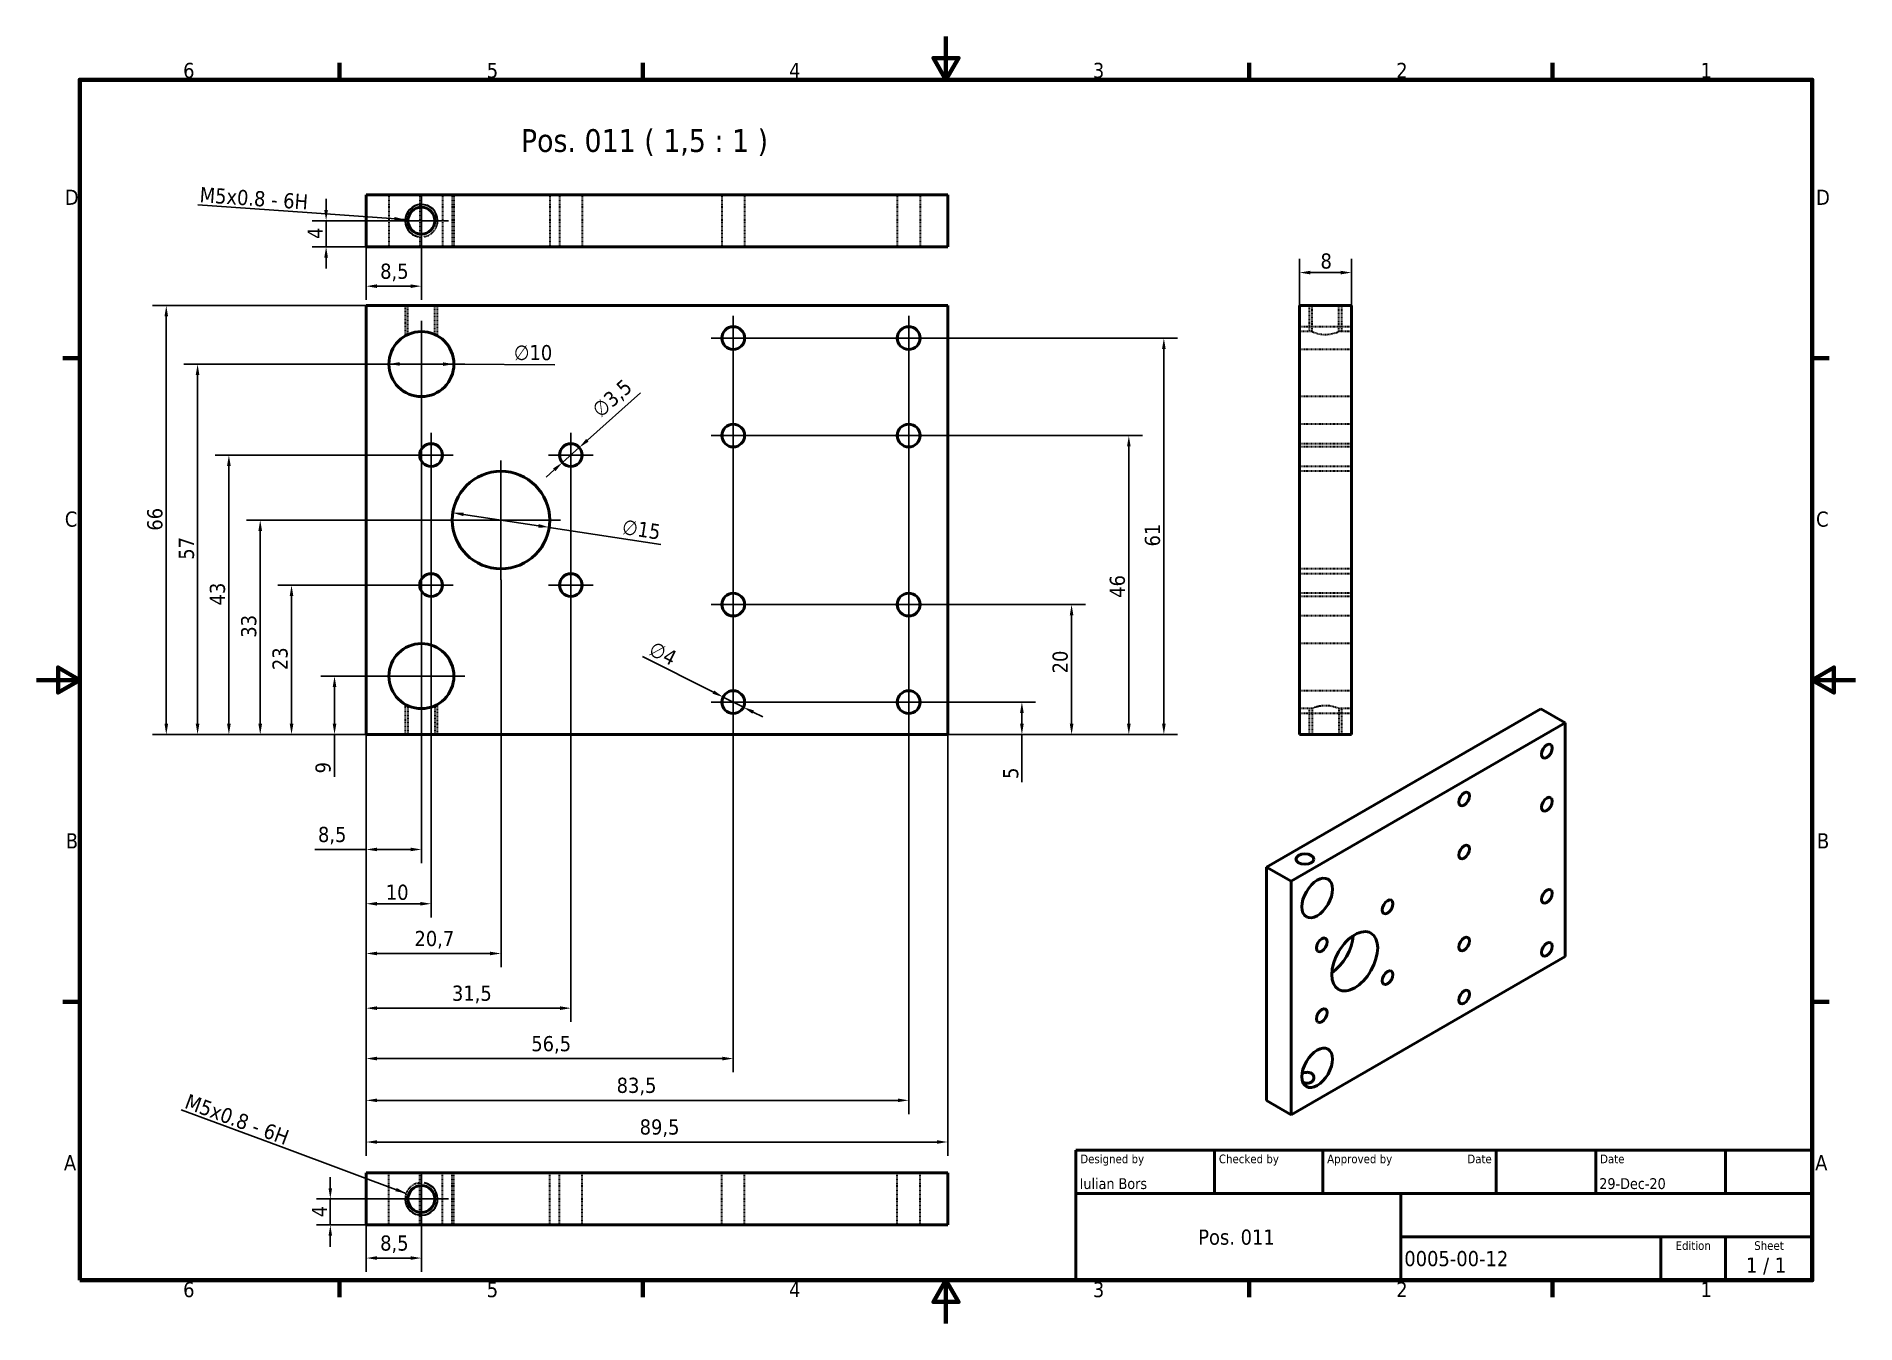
# Model space of a CAD drawing. Header units: millimetres. Extents: x 0 to 280, y 0 to 198.
import ezdxf
from ezdxf.enums import TextEntityAlignment as Align

# ---------------------------------------------------------------- set-up
doc = ezdxf.new("R2010")
doc.units = ezdxf.units.MM
doc.header["$LTSCALE"] = 0.666667
doc.linetypes.add('DASHED', pattern=[0.2068, 0.1655, -0.0413])
for name, color, linetype, lineweight in [('Border (ISO)', 7, 'Continuous', 70), ('Center Mark (ISO)', 7, 'Continuous', 25), ('Dimension (ISO)', 7, 'Continuous', 25), ('Hidden (ISO)', 7, 'DASHED', 35), ('Symbol (ISO)', 7, 'Continuous', 25), ('Title (ISO)', 7, 'Continuous', 50), ('Visible (ISO)', 7, 'Continuous', 50), ('Visible Narrow (ISO)', 7, 'Continuous', 35)]:
    doc.layers.add(name, color=color, linetype=linetype, lineweight=lineweight)
doc.styles.add('Label Text (ISO)', font='tahoma.ttf')
doc.styles.add('Note Text (ISO)', font='tahoma.ttf')
doc.styles.add('Text Style39', font='tahoma.ttf')
doc.styles.add('Text Style41', font='tahoma.ttf')
doc.dimstyles.new('Default (ISO)', dxfattribs={"dimscale": 0.666667, "dimtxt": 3.5, "dimasz": 2.5, "dimexe": 3.175, "dimexo": 0, "dimgap": 0.762, "dimtad": 1, "dimrnd": 1e-08, "dimzin": 0, "dimtxsty": 'Note Text (ISO)', "dimcen": 0.09, "dimdle": 10, "dimclrd": 256, "dimclre": 256, "dimclrt": 256, "dimazin": 0, "dimtfac": 1.001486, "dimtmove": 0, "dimatfit": 3, "dimfxl": 1, "dimtolj": 1, "dimtzin": 0, "dimlwd": -1, "dimlwe": -1, "dimarcsym": 0})
doc.dimstyles.new('Default (ISO)$7', dxfattribs={"dimscale": 0.666667, "dimtxt": 3.5, "dimasz": 2.5, "dimexe": 3.175, "dimexo": 0, "dimgap": 0.762, "dimtad": 1, "dimrnd": 1e-08, "dimzin": 0, "dimtxsty": 'Note Text (ISO)', "dimcen": 0.09, "dimdle": 10, "dimclrd": 256, "dimclre": 256, "dimclrt": 256, "dimazin": 0, "dimtfac": 1.001486, "dimtmove": 0, "dimatfit": 3, "dimfxl": 1, "dimtolj": 1, "dimtzin": 0, "dimlwd": -1, "dimlwe": -1, "dimarcsym": 0})

msp = doc.modelspace()

# ---------------------------------------------------------------- texts
at = {"layer": 'Symbol (ISO)', "insert": (74.572, 179.602), "char_height": 3.5, "attachment_point": 7, "style": 'Label Text (ISO)'}
msp.add_mtext('Pos. 011 ( 1,5 : 1 )', dxfattribs=at)
at = {"layer": 'Symbol (ISO)', "char_height": 2.33333, "width": 17.54705, "attachment_point": 9, "line_spacing_factor": 0.6125, "style": 'Note Text (ISO)'}
for insert, rotation in [((41.725, 171.312), 356.0339), ((38.296, 27.387), 339.71243)]:
    msp.add_mtext('M5x0.8 - 6H', dxfattribs=dict(at, insert=insert, rotation=rotation))

# ---------------------------------------------------------------- blocks, each defined once
blk = doc.blocks.new('Borders Default Border')
at = {"layer": 'Border (ISO)'}
for p, q in [((70, 287), (70, 290.9)), ((140, 287), (140, 290.9)), ((280, 287), (280, 290.9)), ((350, 287), (350, 290.9)), ((10, 222.75), (6.1, 222.75)), ((410, 222.75), (413.9, 222.75)), ((10, 74.25), (6.1, 74.25)), ((410, 74.25), (413.9, 74.25)), ((70, 10), (70, 6.1)), ((140, 10), (140, 6.1)), ((280, 10), (280, 6.1)), ((350, 10), (350, 6.1))]:
    blk.add_line(p, q, dxfattribs=at)
at = {"layer": 'Border (ISO)', "flags": 128}
for points in [[(210, 297), (210, 287), (207.11, 292), (212.89, 292), (210, 287)], [(10, 10), (10, 287), (410, 287), (410, 10), (10, 10)], [(0, 148.5), (10, 148.5), (5, 151.39), (5, 145.61), (10, 148.5)], [(420, 148.5), (410, 148.5), (415, 151.39), (415, 145.61), (410, 148.5)], [(210, 0), (210, 10), (207.11, 5), (212.89, 5), (210, 10)]]:
    blk.add_lwpolyline(points, dxfattribs=at)
at = {"layer": 'Border (ISO)', "char_height": 3.5, "attachment_point": 7, "style": 'Note Text (ISO)'}
for s, insert in [('6', (33.88, 287.33)), ('5', (103.98, 287.33)), ('4', (173.78, 287.4)), ('3', (243.91, 287.33)), ('2', (313.94, 287.4)), ('1', (384.21, 287.4)), ('D', (6.57, 258.13)), ('D', (410.87, 258.13)), ('C', (6.56, 183.81)), ('C', (410.86, 183.81)), ('B', (6.78, 109.63)), ('B', (411.08, 109.63)), ('A', (6.36, 35.38)), ('A', (410.66, 35.38)), ('6', (33.88, 6.03)), ('5', (103.98, 6.03)), ('4', (173.78, 6.1)), ('3', (243.91, 6.03)), ('2', (313.94, 6.1)), ('1', (384.21, 6.1))]:
    blk.add_mtext(s, dxfattribs=dict(at, insert=insert))
blk = doc.blocks.new('Title Blocks ISO')
at = {"layer": 'Title (ISO)'}
for p, q in [((270.07, 130), (100.07, 130)), ((100.07, 130), (100.07, 100)), ((132.07, 120), (132.07, 130)), ((157.07, 120), (157.07, 130)), ((197.07, 120), (197.07, 130)), ((220.07, 120), (220.07, 130)), ((250.07, 120), (250.07, 130)), ((270.07, 100), (270.07, 130)), ((100.07, 120), (270.07, 120)), ((175.07, 120), (175.07, 100)), ((270.07, 110), (175.07, 110)), ((235.07, 100), (235.07, 110)), ((250.07, 100), (250.07, 110)), ((100.07, 100), (270.07, 100))]:
    blk.add_line(p, q, dxfattribs=at)
at = {"layer": 'Title (ISO)', "style": 'Text Style41'}
for s, p in [('Designed by', (101.07, 129)), ('Checked by', (133.07, 129)), ('Approved by', (158.07, 129)), ('Date', (221.07, 129))]:
    blk.add_text(s, height=2, dxfattribs=at).set_placement(p, align=Align.TOP_LEFT)
blk.add_text('Date', height=2, dxfattribs=at).set_placement((196.07, 129), align=Align.TOP_RIGHT)
for s, p in [('Edition', (242.57, 109)), ('Sheet', (260.07, 109))]:
    blk.add_text(s, height=2, dxfattribs=at).set_placement(p, align=Align.TOP_CENTER)
at = {"layer": 'Title (ISO)', "style": 'Note Text (ISO)'}
blk.add_text('1 / 1 ', height=3.5, dxfattribs=at).set_placement((260.07, 103.5), align=Align.MIDDLE_CENTER)
at = {"layer": 'Title (ISO)'}
for tag, p, height, style in [('AUTHOR_001', (100.92, 121.05), 2.5, 'Text Style39'), ('CREATION_DATE_001', (220.89, 121.05), 2.5, 'Text Style39'), ('COMPANY_001', (128.3, 108.21), 3.5, 'Note Text (ISO)'), ('PART_NUMBER_001', (175.88, 103.25), 3.5, 'Note Text (ISO)')]:
    blk.add_attdef(tag, p, '', height=height, dxfattribs=dict(at, style=style))
at = {"layer": 'Title (ISO)', "style": 'Text Style39'}
for tag, p in [('CHECKED_BY', (133.07, 121)), ('ENG_APPROVED_BY', (158.07, 121))]:
    blk.add_attdef(tag, text='', height=2.5, dxfattribs=at).set_placement(p, align=Align.BOTTOM_LEFT)
blk.add_attdef('ENG_APPROVAL_DATE', text='', height=2.5, dxfattribs=at).set_placement((196.07, 121), align=Align.BOTTOM_RIGHT)
at = {"layer": 'Title (ISO)', "style": 'Note Text (ISO)'}
for tag, p in [('TITLE', (222.57, 115)), ('REVISION_NUMBER', (242.57, 103.5))]:
    blk.add_attdef(tag, text='', height=3.5, dxfattribs=at).set_placement(p, align=Align.MIDDLE_CENTER)
blk = doc.blocks.new('*D6')
at = {"layer": 'Defpoints', "color": 0, "transparency": 16777216}
for p in [(45.89, 99.6), (52.59, 99.6), (50.76, 90.6)]:
    blk.add_point(p, dxfattribs=at)
at = {"layer": 'Dimension (ISO)', "transparency": 16777216}
for p, q in [((52.59, 99.6), (43.77, 99.6)), ((45.89, 97.93), (45.89, 92.27)), ((50.76, 90.6), (43.77, 90.6)), ((45.89, 90.6), (45.89, 84.12))]:
    blk.add_line(p, q, dxfattribs=at)
for points in [[(45.61, 97.93), (46.16, 97.93), (45.89, 99.6)], [(45.61, 92.27), (46.16, 92.27), (45.89, 90.6)]]:
    blk.add_solid(points, dxfattribs=at)
at = {"layer": 'Dimension (ISO)', "transparency": 16777216, "insert": (42.95, 84.63), "char_height": 2.333, "attachment_point": 1, "rotation": 90, "style": 'Note Text (ISO)'}
blk.add_mtext('\\A1;9', dxfattribs=at)
blk = doc.blocks.new('*D7')
at = {"layer": 'Defpoints', "color": 0, "transparency": 16777216}
for p in [(39.27, 113.6), (60.76, 113.6), (50.76, 90.6)]:
    blk.add_point(p, dxfattribs=at)
at = {"layer": 'Dimension (ISO)', "transparency": 16777216}
for p, q in [((60.76, 113.6), (37.16, 113.6)), ((39.27, 92.27), (39.27, 111.93)), ((50.76, 90.6), (37.16, 90.6))]:
    blk.add_line(p, q, dxfattribs=at)
for points in [[(38.99, 111.93), (39.55, 111.93), (39.27, 113.6)], [(38.99, 92.27), (39.55, 92.27), (39.27, 90.6)]]:
    blk.add_solid(points, dxfattribs=at)
at = {"layer": 'Dimension (ISO)', "transparency": 16777216, "insert": (36.33, 100.52), "char_height": 2.333, "attachment_point": 1, "rotation": 90, "style": 'Note Text (ISO)'}
blk.add_mtext('\\A1;23', dxfattribs=at)
blk = doc.blocks.new('*D8')
at = {"layer": 'Defpoints', "color": 0, "transparency": 16777216}
for p in [(34.45, 123.6), (62.34, 123.6), (50.76, 90.6)]:
    blk.add_point(p, dxfattribs=at)
at = {"layer": 'Dimension (ISO)', "transparency": 16777216}
for p, q in [((62.34, 123.6), (32.34, 123.6)), ((34.45, 92.27), (34.45, 121.93)), ((50.76, 90.6), (32.34, 90.6))]:
    blk.add_line(p, q, dxfattribs=at)
for points in [[(34.17, 121.93), (34.73, 121.93), (34.45, 123.6)], [(34.17, 92.27), (34.73, 92.27), (34.45, 90.6)]]:
    blk.add_solid(points, dxfattribs=at)
at = {"layer": 'Dimension (ISO)', "transparency": 16777216, "insert": (31.51, 105.51), "char_height": 2.333, "attachment_point": 1, "rotation": 90, "style": 'Note Text (ISO)'}
blk.add_mtext('\\A1;33', dxfattribs=at)
blk = doc.blocks.new('*D9')
at = {"layer": 'Defpoints', "color": 0, "transparency": 16777216}
for p in [(29.63, 133.6), (57.34, 133.6), (50.76, 90.6)]:
    blk.add_point(p, dxfattribs=at)
at = {"layer": 'Dimension (ISO)', "transparency": 16777216}
for p, q in [((57.34, 133.6), (27.52, 133.6)), ((29.63, 92.27), (29.63, 131.93)), ((50.76, 90.6), (27.52, 90.6))]:
    blk.add_line(p, q, dxfattribs=at)
for points in [[(29.35, 131.93), (29.91, 131.93), (29.63, 133.6)], [(29.35, 92.27), (29.91, 92.27), (29.63, 90.6)]]:
    blk.add_solid(points, dxfattribs=at)
at = {"layer": 'Dimension (ISO)', "transparency": 16777216, "insert": (26.69, 110.47), "char_height": 2.333, "attachment_point": 1, "rotation": 90, "style": 'Note Text (ISO)'}
blk.add_mtext('\\A1;43', dxfattribs=at)
blk = doc.blocks.new('*D10')
at = {"layer": 'Defpoints', "color": 0, "transparency": 16777216}
for p in [(24.81, 147.6), (52.59, 147.6), (50.76, 90.6)]:
    blk.add_point(p, dxfattribs=at)
at = {"layer": 'Dimension (ISO)', "transparency": 16777216}
for p, q in [((52.59, 147.6), (22.69, 147.6)), ((24.81, 92.27), (24.81, 145.93)), ((50.76, 90.6), (22.69, 90.6))]:
    blk.add_line(p, q, dxfattribs=at)
for points in [[(24.53, 145.93), (25.09, 145.93), (24.81, 147.6)], [(24.53, 92.27), (25.09, 92.27), (24.81, 90.6)]]:
    blk.add_solid(points, dxfattribs=at)
at = {"layer": 'Dimension (ISO)', "transparency": 16777216, "insert": (21.92, 117.5), "char_height": 2.333, "attachment_point": 1, "rotation": 90, "style": 'Note Text (ISO)'}
blk.add_mtext('\\A1;57', dxfattribs=at)
blk = doc.blocks.new('*D11')
at = {"layer": 'Defpoints', "color": 0, "transparency": 16777216}
for p in [(19.99, 156.6), (50.76, 156.6), (50.76, 90.6)]:
    blk.add_point(p, dxfattribs=at)
at = {"layer": 'Dimension (ISO)', "transparency": 16777216}
for p, q in [((50.76, 156.6), (17.88, 156.6)), ((19.99, 92.27), (19.99, 154.93)), ((50.76, 90.6), (17.88, 90.6))]:
    blk.add_line(p, q, dxfattribs=at)
for points in [[(19.72, 154.93), (20.27, 154.93), (19.99, 156.6)], [(19.72, 92.27), (20.27, 92.27), (19.99, 90.6)]]:
    blk.add_solid(points, dxfattribs=at)
at = {"layer": 'Dimension (ISO)', "transparency": 16777216, "insert": (17.06, 121.97), "char_height": 2.333, "attachment_point": 1, "rotation": 90, "style": 'Note Text (ISO)'}
blk.add_mtext('\\A1;66', dxfattribs=at)
blk = doc.blocks.new('*D12')
at = {"layer": 'Defpoints', "color": 0, "transparency": 16777216}
for p in [(59.26, 147.6), (50.76, 90.6), (59.26, 72.93)]:
    blk.add_point(p, dxfattribs=at)
at = {"layer": 'Dimension (ISO)', "transparency": 16777216}
for p, q in [((59.26, 147.6), (59.26, 70.82)), ((50.76, 90.6), (50.76, 70.82)), ((50.76, 72.93), (42.84, 72.93)), ((57.59, 72.93), (52.42, 72.93))]:
    blk.add_line(p, q, dxfattribs=at)
for points in [[(52.42, 73.21), (52.42, 72.66), (50.76, 72.93)], [(57.59, 73.21), (57.59, 72.66), (59.26, 72.93)]]:
    blk.add_solid(points, dxfattribs=at)
at = {"layer": 'Dimension (ISO)', "transparency": 16777216, "insert": (43.34, 76.41), "char_height": 2.333, "attachment_point": 1, "style": 'Note Text (ISO)'}
blk.add_mtext('\\A1;8,5', dxfattribs=at)
blk = doc.blocks.new('*D13')
at = {"layer": 'Defpoints', "color": 0, "transparency": 16777216}
for p in [(60.76, 130.18), (50.76, 90.6), (60.76, 64.58)]:
    blk.add_point(p, dxfattribs=at)
at = {"layer": 'Dimension (ISO)', "transparency": 16777216}
for p, q in [((60.76, 130.18), (60.76, 62.46)), ((50.76, 90.6), (50.76, 62.46)), ((52.42, 64.58), (59.09, 64.58))]:
    blk.add_line(p, q, dxfattribs=at)
for points in [[(52.42, 64.86), (52.42, 64.3), (50.76, 64.58)], [(59.09, 64.86), (59.09, 64.3), (60.76, 64.58)]]:
    blk.add_solid(points, dxfattribs=at)
at = {"layer": 'Dimension (ISO)', "transparency": 16777216, "insert": (53.78, 67.52), "char_height": 2.333, "attachment_point": 1, "style": 'Note Text (ISO)'}
blk.add_mtext('\\A1;10', dxfattribs=at)
blk = doc.blocks.new('*D14')
at = {"layer": 'Defpoints', "color": 0, "transparency": 16777216}
for p in [(71.51, 114.43), (50.76, 90.6), (71.51, 56.93)]:
    blk.add_point(p, dxfattribs=at)
at = {"layer": 'Dimension (ISO)', "transparency": 16777216}
for p, q in [((71.51, 114.43), (71.51, 54.82)), ((50.76, 90.6), (50.76, 54.82)), ((52.42, 56.93), (69.84, 56.93))]:
    blk.add_line(p, q, dxfattribs=at)
for points in [[(52.42, 57.21), (52.42, 56.66), (50.76, 56.93)], [(69.84, 57.21), (69.84, 56.66), (71.51, 56.93)]]:
    blk.add_solid(points, dxfattribs=at)
at = {"layer": 'Dimension (ISO)', "transparency": 16777216, "insert": (58.19, 60.4), "char_height": 2.333, "attachment_point": 1, "style": 'Note Text (ISO)'}
blk.add_mtext('\\A1;20,7', dxfattribs=at)
blk = doc.blocks.new('*D15')
at = {"layer": 'Defpoints', "color": 0, "transparency": 16777216}
for p in [(82.26, 130.18), (50.76, 90.6), (82.26, 48.52)]:
    blk.add_point(p, dxfattribs=at)
at = {"layer": 'Dimension (ISO)', "transparency": 16777216}
for p, q in [((82.26, 130.18), (82.26, 46.4)), ((50.76, 90.6), (50.76, 46.4)), ((52.42, 48.52), (80.59, 48.52))]:
    blk.add_line(p, q, dxfattribs=at)
for points in [[(52.42, 48.8), (52.42, 48.24), (50.76, 48.52)], [(80.59, 48.8), (80.59, 48.24), (82.26, 48.52)]]:
    blk.add_solid(points, dxfattribs=at)
at = {"layer": 'Dimension (ISO)', "transparency": 16777216, "insert": (63.96, 51.99), "char_height": 2.333, "attachment_point": 1, "style": 'Note Text (ISO)'}
blk.add_mtext('\\A1;31,5', dxfattribs=at)
blk = doc.blocks.new('*D16')
at = {"layer": 'Defpoints', "color": 0, "transparency": 16777216}
for p in [(107.26, 148.18), (50.76, 90.6), (107.26, 40.77)]:
    blk.add_point(p, dxfattribs=at)
at = {"layer": 'Dimension (ISO)', "transparency": 16777216}
for p, q in [((107.26, 148.18), (107.26, 38.65)), ((50.76, 90.6), (50.76, 38.65)), ((52.42, 40.77), (105.59, 40.77))]:
    blk.add_line(p, q, dxfattribs=at)
for points in [[(52.42, 41.05), (52.42, 40.49), (50.76, 40.77)], [(105.59, 41.05), (105.59, 40.49), (107.26, 40.77)]]:
    blk.add_solid(points, dxfattribs=at)
at = {"layer": 'Dimension (ISO)', "transparency": 16777216, "insert": (76.17, 44.23), "char_height": 2.333, "attachment_point": 1, "style": 'Note Text (ISO)'}
blk.add_mtext('\\A1;56,5', dxfattribs=at)
blk = doc.blocks.new('*D17')
at = {"layer": 'Defpoints', "color": 0, "transparency": 16777216}
for p in [(134.26, 148.18), (50.76, 90.6), (134.26, 34.34)]:
    blk.add_point(p, dxfattribs=at)
at = {"layer": 'Dimension (ISO)', "transparency": 16777216}
for p, q in [((134.26, 148.18), (134.26, 32.23)), ((50.76, 90.6), (50.76, 32.23)), ((52.42, 34.34), (132.59, 34.34))]:
    blk.add_line(p, q, dxfattribs=at)
for points in [[(52.42, 34.62), (52.42, 34.07), (50.76, 34.34)], [(132.59, 34.62), (132.59, 34.07), (134.26, 34.34)]]:
    blk.add_solid(points, dxfattribs=at)
at = {"layer": 'Dimension (ISO)', "transparency": 16777216, "insert": (89.31, 37.82), "char_height": 2.333, "attachment_point": 1, "style": 'Note Text (ISO)'}
blk.add_mtext('\\A1;83,5', dxfattribs=at)
blk = doc.blocks.new('*D18')
at = {"layer": 'Defpoints', "color": 0, "transparency": 16777216}
for p in [(50.76, 90.6), (140.26, 90.6), (140.26, 27.93)]:
    blk.add_point(p, dxfattribs=at)
at = {"layer": 'Dimension (ISO)', "transparency": 16777216}
for p, q in [((50.76, 90.6), (50.76, 25.82)), ((140.26, 90.6), (140.26, 25.82)), ((52.42, 27.93), (138.59, 27.93))]:
    blk.add_line(p, q, dxfattribs=at)
for points in [[(52.42, 28.21), (52.42, 27.66), (50.76, 27.93)], [(138.59, 28.21), (138.59, 27.66), (140.26, 27.93)]]:
    blk.add_solid(points, dxfattribs=at)
at = {"layer": 'Dimension (ISO)', "transparency": 16777216, "insert": (92.85, 31.41), "char_height": 2.333, "attachment_point": 1, "style": 'Note Text (ISO)'}
blk.add_mtext('\\A1;89,5', dxfattribs=at)
blk = doc.blocks.new('*D19')
at = {"layer": 'Defpoints', "color": 0, "transparency": 16777216}
for p in [(50.76, 15.17), (59.26, 15), (59.26, 10.08)]:
    blk.add_point(p, dxfattribs=at)
at = {"layer": 'Dimension (ISO)', "transparency": 16777216}
for p, q in [((50.76, 15.17), (50.76, 7.97)), ((59.26, 15), (59.26, 7.97)), ((52.42, 10.08), (57.59, 10.08))]:
    blk.add_line(p, q, dxfattribs=at)
for points in [[(52.42, 10.36), (52.42, 9.81), (50.76, 10.08)], [(57.59, 10.36), (57.59, 9.81), (59.26, 10.08)]]:
    blk.add_solid(points, dxfattribs=at)
at = {"layer": 'Dimension (ISO)', "transparency": 16777216, "insert": (52.91, 13.56), "char_height": 2.333, "attachment_point": 1, "style": 'Note Text (ISO)'}
blk.add_mtext('\\A1;8,5', dxfattribs=at)
blk = doc.blocks.new('*D20')
at = {"layer": 'Defpoints', "color": 0, "transparency": 16777216}
for p in [(45.24, 19.17), (55.09, 19.17), (50.76, 15.17)]:
    blk.add_point(p, dxfattribs=at)
at = {"layer": 'Dimension (ISO)', "transparency": 16777216}
for p, q in [((45.24, 20.83), (45.24, 22.5)), ((55.09, 19.17), (43.12, 19.17)), ((45.24, 15.17), (45.24, 19.17)), ((50.76, 15.17), (43.12, 15.17)), ((45.24, 13.5), (45.24, 11.83))]:
    blk.add_line(p, q, dxfattribs=at)
for points in [[(44.96, 20.83), (45.51, 20.83), (45.24, 19.17)], [(44.96, 13.5), (45.51, 13.5), (45.24, 15.17)]]:
    blk.add_solid(points, dxfattribs=at)
at = {"layer": 'Dimension (ISO)', "transparency": 16777216, "insert": (42.4, 16.36), "char_height": 2.333, "attachment_point": 1, "rotation": 90, "style": 'Note Text (ISO)'}
blk.add_mtext('\\A1;4', dxfattribs=at)
blk = doc.blocks.new('*D21')
at = {"layer": 'Defpoints', "color": 0, "transparency": 16777216}
for p in [(110.67, 95.6), (151.68, 95.6), (140.26, 90.6)]:
    blk.add_point(p, dxfattribs=at)
at = {"layer": 'Dimension (ISO)', "transparency": 16777216}
for p, q in [((110.67, 95.6), (153.8, 95.6)), ((151.68, 93.93), (151.68, 92.27)), ((140.26, 90.6), (153.8, 90.6)), ((151.68, 90.6), (151.68, 83.28))]:
    blk.add_line(p, q, dxfattribs=at)
for points in [[(151.4, 93.93), (151.96, 93.93), (151.68, 95.6)], [(151.4, 92.27), (151.96, 92.27), (151.68, 90.6)]]:
    blk.add_solid(points, dxfattribs=at)
at = {"layer": 'Dimension (ISO)', "transparency": 16777216, "insert": (148.79, 83.78), "char_height": 2.333, "attachment_point": 1, "rotation": 90, "style": 'Note Text (ISO)'}
blk.add_mtext('\\A1;5', dxfattribs=at)
blk = doc.blocks.new('*D22')
at = {"layer": 'Defpoints', "color": 0, "transparency": 16777216}
for p in [(110.67, 110.6), (159.33, 110.6), (140.26, 90.6)]:
    blk.add_point(p, dxfattribs=at)
at = {"layer": 'Dimension (ISO)', "transparency": 16777216}
for p, q in [((110.67, 110.6), (161.45, 110.6)), ((159.33, 92.27), (159.33, 108.93)), ((140.26, 90.6), (161.45, 90.6))]:
    blk.add_line(p, q, dxfattribs=at)
for points in [[(159.05, 108.93), (159.61, 108.93), (159.33, 110.6)], [(159.05, 92.27), (159.61, 92.27), (159.33, 90.6)]]:
    blk.add_solid(points, dxfattribs=at)
at = {"layer": 'Dimension (ISO)', "transparency": 16777216, "insert": (156.39, 100.02), "char_height": 2.333, "attachment_point": 1, "rotation": 90, "style": 'Note Text (ISO)'}
blk.add_mtext('\\A1;20', dxfattribs=at)
blk = doc.blocks.new('*D23')
at = {"layer": 'Defpoints', "color": 0, "transparency": 16777216}
for p in [(110.67, 136.6), (168.14, 136.6), (140.26, 90.6)]:
    blk.add_point(p, dxfattribs=at)
at = {"layer": 'Dimension (ISO)', "transparency": 16777216}
for p, q in [((110.67, 136.6), (170.25, 136.6)), ((168.14, 92.27), (168.14, 134.93)), ((140.26, 90.6), (170.25, 90.6))]:
    blk.add_line(p, q, dxfattribs=at)
for points in [[(167.86, 134.93), (168.42, 134.93), (168.14, 136.6)], [(167.86, 92.27), (168.42, 92.27), (168.14, 90.6)]]:
    blk.add_solid(points, dxfattribs=at)
at = {"layer": 'Dimension (ISO)', "transparency": 16777216, "insert": (165.2, 111.64), "char_height": 2.333, "attachment_point": 1, "rotation": 90, "style": 'Note Text (ISO)'}
blk.add_mtext('\\A1;46', dxfattribs=at)
blk = doc.blocks.new('*D24')
at = {"layer": 'Defpoints', "color": 0, "transparency": 16777216}
for p in [(110.67, 151.6), (173.53, 151.6), (140.26, 90.6)]:
    blk.add_point(p, dxfattribs=at)
at = {"layer": 'Dimension (ISO)', "transparency": 16777216}
for p, q in [((110.67, 151.6), (175.65, 151.6)), ((173.53, 92.27), (173.53, 149.93)), ((140.26, 90.6), (175.65, 90.6))]:
    blk.add_line(p, q, dxfattribs=at)
for points in [[(173.26, 149.93), (173.81, 149.93), (173.53, 151.6)], [(173.26, 92.27), (173.81, 92.27), (173.53, 90.6)]]:
    blk.add_solid(points, dxfattribs=at)
at = {"layer": 'Dimension (ISO)', "transparency": 16777216, "insert": (170.6, 119.54), "char_height": 2.333, "attachment_point": 1, "rotation": 90, "style": 'Note Text (ISO)'}
blk.add_mtext('\\A1;61', dxfattribs=at)
blk = doc.blocks.new('*D25')
at = {"layer": 'Defpoints', "color": 0, "transparency": 16777216}
for p in [(202.4, 161.67), (194.4, 156.6), (202.4, 156.6)]:
    blk.add_point(p, dxfattribs=at)
at = {"layer": 'Dimension (ISO)', "transparency": 16777216}
for p, q in [((194.4, 156.6), (194.4, 163.79)), ((202.4, 156.6), (202.4, 163.79)), ((196.07, 161.67), (200.73, 161.67))]:
    blk.add_line(p, q, dxfattribs=at)
for points in [[(196.07, 161.95), (196.07, 161.39), (194.4, 161.67)], [(200.73, 161.95), (200.73, 161.39), (202.4, 161.67)]]:
    blk.add_solid(points, dxfattribs=at)
at = {"layer": 'Dimension (ISO)', "transparency": 16777216, "insert": (197.64, 164.62), "char_height": 2.333, "attachment_point": 1, "style": 'Note Text (ISO)'}
blk.add_mtext('\\A1;8', dxfattribs=at)
blk = doc.blocks.new('*D26')
at = {"layer": 'Defpoints', "color": 0, "transparency": 16777216}
for p in [(50.76, 165.65), (59.26, 165.49), (59.26, 159.58)]:
    blk.add_point(p, dxfattribs=at)
at = {"layer": 'Dimension (ISO)', "transparency": 16777216}
for p, q in [((50.76, 165.65), (50.76, 157.46)), ((59.26, 165.49), (59.26, 157.46)), ((52.42, 159.58), (57.59, 159.58))]:
    blk.add_line(p, q, dxfattribs=at)
for points in [[(52.42, 159.86), (52.42, 159.3), (50.76, 159.58)], [(57.59, 159.86), (57.59, 159.3), (59.26, 159.58)]]:
    blk.add_solid(points, dxfattribs=at)
at = {"layer": 'Dimension (ISO)', "transparency": 16777216, "insert": (52.91, 163.05), "char_height": 2.333, "attachment_point": 1, "style": 'Note Text (ISO)'}
blk.add_mtext('\\A1;8,5', dxfattribs=at)
blk = doc.blocks.new('*D27')
at = {"layer": 'Defpoints', "color": 0, "transparency": 16777216}
for p in [(44.59, 169.65), (59.26, 169.65), (62.51, 165.65)]:
    blk.add_point(p, dxfattribs=at)
at = {"layer": 'Dimension (ISO)', "transparency": 16777216}
for p, q in [((44.59, 171.32), (44.59, 172.99)), ((59.26, 169.65), (42.47, 169.65)), ((44.59, 165.65), (44.59, 169.65)), ((62.51, 165.65), (42.47, 165.65)), ((44.59, 163.99), (44.59, 162.32))]:
    blk.add_line(p, q, dxfattribs=at)
for points in [[(44.31, 171.32), (44.87, 171.32), (44.59, 169.65)], [(44.31, 163.99), (44.87, 163.99), (44.59, 165.65)]]:
    blk.add_solid(points, dxfattribs=at)
at = {"layer": 'Dimension (ISO)', "transparency": 16777216, "insert": (41.75, 166.85), "char_height": 2.333, "attachment_point": 1, "rotation": 90, "style": 'Note Text (ISO)'}
blk.add_mtext('\\A1;4', dxfattribs=at)
blk = doc.blocks.new('*D28')
at = {"layer": 'Defpoints', "color": 0, "transparency": 16777216}
for p in [(54.26, 147.62), (64.26, 147.58)]:
    blk.add_point(p, dxfattribs=at)
at = {"layer": 'Dimension (ISO)', "transparency": 16777216}
for p, q in [((55.92, 147.62), (62.59, 147.58)), ((64.26, 147.58), (79.77, 147.5))]:
    blk.add_line(p, q, dxfattribs=at)
for points in [[(55.93, 147.89), (55.92, 147.34), (54.26, 147.62)], [(62.59, 147.86), (62.59, 147.31), (64.26, 147.58)]]:
    blk.add_solid(points, dxfattribs=at)
at = {"layer": 'Dimension (ISO)', "transparency": 16777216, "insert": (73.5, 150.55), "char_height": 2.333, "attachment_point": 1, "rotation": 359.721, "style": 'Note Text (ISO)'}
blk.add_mtext('\\A1;∅10', dxfattribs=at)
blk = doc.blocks.new('*D29')
at = {"layer": 'Defpoints', "color": 0, "transparency": 16777216}
for p in [(83.56, 134.76), (80.95, 132.44)]:
    blk.add_point(p, dxfattribs=at)
at = {"layer": 'Dimension (ISO)', "transparency": 16777216}
for p, q in [((84.81, 135.87), (92.99, 143.15)), ((80.95, 132.44), (83.56, 134.76)), ((79.7, 131.33), (78.46, 130.22))]:
    blk.add_line(p, q, dxfattribs=at)
for points in [[(84.62, 136.08), (84.99, 135.66), (83.56, 134.76)], [(79.52, 131.54), (79.89, 131.12), (80.95, 132.44)]]:
    blk.add_solid(points, dxfattribs=at)
at = {"layer": 'Dimension (ISO)', "transparency": 16777216, "insert": (85.27, 140.97), "char_height": 2.333, "attachment_point": 1, "rotation": 41.6495, "style": 'Note Text (ISO)'}
blk.add_mtext('\\A1;∅3,5', dxfattribs=at)
blk = doc.blocks.new('*D30')
at = {"layer": 'Defpoints', "color": 0, "transparency": 16777216}
for p in [(64.09, 124.73), (78.92, 122.47)]:
    blk.add_point(p, dxfattribs=at)
at = {"layer": 'Dimension (ISO)', "transparency": 16777216}
for p, q in [((65.74, 124.48), (77.27, 122.72)), ((78.92, 122.47), (96.1, 119.85))]:
    blk.add_line(p, q, dxfattribs=at)
for points in [[(65.78, 124.75), (65.7, 124.2), (64.09, 124.73)], [(77.32, 122.99), (77.23, 122.45), (78.92, 122.47)]]:
    blk.add_solid(points, dxfattribs=at)
at = {"layer": 'Dimension (ISO)', "transparency": 16777216, "insert": (90.38, 123.78), "char_height": 2.333, "attachment_point": 1, "rotation": 351.3257, "style": 'Note Text (ISO)'}
blk.add_mtext('\\A1;∅15', dxfattribs=at)
blk = doc.blocks.new('*D31')
at = {"layer": 'Defpoints', "color": 0, "transparency": 16777216}
for p in [(105.69, 96.38), (108.82, 94.81)]:
    blk.add_point(p, dxfattribs=at)
at = {"layer": 'Dimension (ISO)', "transparency": 16777216}
for p, q in [((104.2, 97.13), (93.29, 102.6)), ((108.82, 94.81), (105.69, 96.38)), ((110.31, 94.07), (111.8, 93.32))]:
    blk.add_line(p, q, dxfattribs=at)
for points in [[(104.33, 97.38), (104.08, 96.88), (105.69, 96.38)], [(110.44, 94.32), (110.19, 93.82), (108.82, 94.81)]]:
    blk.add_solid(points, dxfattribs=at)
at = {"layer": 'Dimension (ISO)', "transparency": 16777216, "insert": (95.1, 105.08), "char_height": 2.333, "attachment_point": 1, "rotation": 333.3654, "style": 'Note Text (ISO)'}
blk.add_mtext('\\A1;∅4', dxfattribs=at)

# ---------------------------------------------------------------- dimensions: what is measured, and where the dimension line sits
at = {"layer": 'Dimension (ISO)'}
for base, p1, p2, angle, override, picture, middle in [((44.591, 169.653), (62.507, 165.653), (59.258, 169.653), 90, {"dimgap": 0.762, "dimdec": 0, "dimtol": 0, "dimlim": 0, "dimtp": 0, "dimtm": 0, "dimtdec": 2, "dimtofl": 1, "dimatfit": 1}, '*D27', (44.591, 167.653)), ((202.401, 161.668), (194.401, 156.6), (202.401, 156.6), 180, {"dimgap": 0.762, "dimdec": 0, "dimtol": 0, "dimlim": 0, "dimtp": 0, "dimtm": 0, "dimtdec": 2, "dimtofl": 0, "dimatfit": 1}, '*D25', (198.401, 161.668)), ((19.993, 156.6), (50.758, 90.6), (50.758, 156.6), 90, {"dimgap": 0.762, "dimdec": 0, "dimtol": 0, "dimlim": 0, "dimtp": 0, "dimtm": 0, "dimtdec": 2, "dimtofl": 0, "dimatfit": 1}, '*D11', (19.993, 123.6)), ((173.533, 151.6), (140.258, 90.6), (110.674, 151.6), 90, {"dimgap": 0.762, "dimdec": 0, "dimtol": 0, "dimlim": 0, "dimtp": 0, "dimtm": 0, "dimtdec": 2, "dimtofl": 0, "dimatfit": 1}, '*D24', (173.533, 121.1)), ((24.812, 147.6), (50.758, 90.6), (52.591, 147.6), 90, {"dimgap": 0.762, "dimdec": 0, "dimtol": 0, "dimlim": 0, "dimtp": 0, "dimtm": 0, "dimtdec": 2, "dimtofl": 0, "dimatfit": 1}, '*D10', (24.812, 119.1)), ((59.258, 72.933), (50.758, 90.6), (59.258, 147.6), 180, {"dimgap": 0.762, "dimdec": 1, "dimtol": 0, "dimlim": 0, "dimtp": 0, "dimtm": 0, "dimtdec": 2, "dimtofl": 0, "dimatfit": 2}, '*D12', (45.44, 72.933)), ((107.258, 40.768), (50.758, 90.6), (107.258, 148.183), 180, {"dimgap": 0.762, "dimdec": 1, "dimtol": 0, "dimlim": 0, "dimtp": 0, "dimtm": 0, "dimtdec": 2, "dimtofl": 0, "dimatfit": 1}, '*D16', (79.098, 40.768)), ((134.258, 34.345), (50.758, 90.6), (134.258, 148.183), 180, {"dimgap": 0.762, "dimdec": 1, "dimtol": 0, "dimlim": 0, "dimtp": 0, "dimtm": 0, "dimtdec": 2, "dimtofl": 0, "dimatfit": 1}, '*D17', (92.277, 34.345)), ((168.137, 136.6), (140.258, 90.6), (110.674, 136.6), 90, {"dimgap": 0.762, "dimdec": 0, "dimtol": 0, "dimlim": 0, "dimtp": 0, "dimtm": 0, "dimtdec": 2, "dimtofl": 0, "dimatfit": 1}, '*D23', (168.137, 113.309)), ((29.632, 133.6), (50.758, 90.6), (57.34, 133.6), 90, {"dimgap": 0.762, "dimdec": 0, "dimtol": 0, "dimlim": 0, "dimtp": 0, "dimtm": 0, "dimtdec": 2, "dimtofl": 0, "dimatfit": 1}, '*D9', (29.632, 112.1)), ((60.757, 64.579), (50.758, 90.6), (60.757, 130.183), 180, {"dimgap": 0.762, "dimdec": 0, "dimtol": 0, "dimlim": 0, "dimtp": 0, "dimtm": 0, "dimtdec": 2, "dimtofl": 0, "dimatfit": 1}, '*D13', (55.288, 64.579)), ((82.257, 48.52), (50.758, 90.6), (82.257, 130.183), 180, {"dimgap": 0.762, "dimdec": 1, "dimtol": 0, "dimlim": 0, "dimtp": 0, "dimtm": 0, "dimtdec": 2, "dimtofl": 0, "dimatfit": 1}, '*D15', (66.916, 48.52)), ((34.452, 123.6), (50.758, 90.6), (62.34, 123.6), 90, {"dimgap": 0.762, "dimdec": 0, "dimtol": 0, "dimlim": 0, "dimtp": 0, "dimtm": 0, "dimtdec": 2, "dimtofl": 0, "dimatfit": 1}, '*D8', (34.452, 107.1)), ((39.273, 113.6), (50.758, 90.6), (60.757, 113.6), 90, {"dimgap": 0.762, "dimdec": 0, "dimtol": 0, "dimlim": 0, "dimtp": 0, "dimtm": 0, "dimtdec": 2, "dimtofl": 0, "dimatfit": 1}, '*D7', (39.273, 102.1)), ((71.507, 56.933), (50.758, 90.6), (71.507, 114.433), 180, {"dimgap": 0.762, "dimdec": 1, "dimtol": 0, "dimlim": 0, "dimtp": 0, "dimtm": 0, "dimtdec": 2, "dimtofl": 0, "dimatfit": 1}, '*D14', (61.157, 56.933)), ((159.332, 110.6), (140.258, 90.6), (110.674, 110.6), 90, {"dimgap": 0.762, "dimdec": 0, "dimtol": 0, "dimlim": 0, "dimtp": 0, "dimtm": 0, "dimtdec": 2, "dimtofl": 0, "dimatfit": 1}, '*D22', (159.332, 101.617)), ((45.885, 99.6), (50.758, 90.6), (52.591, 99.6), 90, {"dimgap": 0.762, "dimdec": 0, "dimtol": 0, "dimlim": 0, "dimtp": 0, "dimtm": 0, "dimtdec": 2, "dimtofl": 0, "dimatfit": 2}, '*D6', (45.885, 85.387)), ((151.681, 95.6), (140.258, 90.6), (110.674, 95.6), 90, {"dimgap": 0.762, "dimdec": 0, "dimtol": 0, "dimlim": 0, "dimtp": 0, "dimtm": 0, "dimtdec": 2, "dimtofl": 0, "dimatfit": 2}, '*D21', (151.681, 84.479)), ((140.258, 27.933), (50.758, 90.6), (140.258, 90.6), 180, {"dimgap": 0.762, "dimdec": 1, "dimtol": 0, "dimlim": 0, "dimtp": 0, "dimtm": 0, "dimtdec": 2, "dimtofl": 0, "dimatfit": 1}, '*D18', (95.821, 27.933)), ((45.236, 19.167), (50.758, 15.167), (55.091, 19.167), 90, {"dimgap": 0.762, "dimdec": 0, "dimtol": 0, "dimlim": 0, "dimtp": 0, "dimtm": 0, "dimtdec": 2, "dimtofl": 1, "dimatfit": 1}, '*D20', (45.236, 17.167)), ((59.258, 10.084), (50.758, 15.167), (59.258, 15), 180, {"dimgap": 0.762, "dimdec": 1, "dimtol": 0, "dimlim": 0, "dimtp": 0, "dimtm": 0, "dimtdec": 2, "dimtofl": 0, "dimatfit": 1}, '*D19', (55.008, 10.084))]:
    dim = msp.add_linear_dim(base=base, p1=p1, p2=p2, angle=angle, dimstyle='Default (ISO)', override=override, dxfattribs=at)
    dim.commit()
    dim.dimension.update_dxf_attribs({"geometry": picture, "text_midpoint": middle, "dimtype": 160})
dim = msp.add_linear_dim(base=(59.258, 159.58), p1=(50.758, 165.653), p2=(59.258, 165.486), dimstyle='Default (ISO)', override={"dimgap": 0.762, "dimdec": 1, "dimtol": 0, "dimlim": 0, "dimtp": 0, "dimtm": 0, "dimtdec": 2, "dimtofl": 0, "dimatfit": 1}, dxfattribs=at)
dim.commit()
dim.dimension.update_dxf_attribs({"geometry": '*D26', "text_midpoint": (55.008, 159.58), "dimtype": 160})
for p1, p2, override, picture, middle in [((54.258, 147.624), (64.258, 147.575), {"dimgap": 0.762, "dimdec": 0, "dimlfac": 1, "dimtol": 0, "dimlim": 0, "dimtp": 0, "dimtm": 0, "dimtdec": 2, "dimatfit": 2}, '*D28', (76.377, 147.516)), ((80.949, 132.437), (83.564, 134.763), {"dimgap": 0.762, "dimdec": 1, "dimlfac": 1, "dimtol": 0, "dimlim": 0, "dimtp": 0, "dimtm": 0, "dimtdec": 2, "dimatfit": 2}, '*D29', (90.104, 140.579)), ((64.092, 124.731), (78.921, 122.468), {"dimgap": 0.762, "dimdec": 0, "dimlfac": 1, "dimtol": 0, "dimlim": 0, "dimtp": 0, "dimtm": 0, "dimtdec": 2, "dimatfit": 2}, '*D30', (92.761, 120.357)), ((108.822, 94.815), (105.6934, 96.384), {"dimgap": 0.762, "dimdec": 0, "dimlfac": 1, "dimtol": 0, "dimlim": 0, "dimtp": 0, "dimtm": 0, "dimtdec": 2, "dimatfit": 2}, '*D31', (95.5651, 101.4636))]:
    dim = msp.add_diameter_dim_2p(p1=p1, p2=p2, dimstyle='Default (ISO)', override=override, dxfattribs=at)
    dim.commit()
    dim.dimension.update_dxf_attribs({"geometry": picture, "text_midpoint": middle, "dimtype": 163})

# ---------------------------------------------------------------- linework, layer by layer
at = {"layer": 'Center Mark (ISO)', "linetype": 'Continuous'}
for p, q in [((59.258, 173.82), (59.258, 165.486)), ((63.424, 169.653), (55.091, 169.653)), ((59.258, 154.266), (59.258, 140.933)), ((107.258, 155.016), (107.258, 148.183)), ((134.258, 155.016), (134.258, 148.183)), ((110.674, 151.6), (103.841, 151.6)), ((137.674, 151.6), (130.841, 151.6)), ((65.924, 147.6), (52.591, 147.6)), ((107.258, 140.016), (107.258, 133.183)), ((134.258, 140.016), (134.258, 133.183)), ((60.757, 137.016), (60.757, 130.183)), ((82.257, 137.016), (82.257, 130.183)), ((110.674, 136.6), (103.841, 136.6)), ((137.674, 136.6), (130.841, 136.6)), ((64.173, 133.6), (57.34, 133.6)), ((71.507, 132.766), (71.507, 114.433)), ((85.673, 133.6), (78.84, 133.6)), ((80.673, 123.6), (62.34, 123.6)), ((60.757, 117.016), (60.757, 110.183)), ((82.257, 117.016), (82.257, 110.183)), ((64.173, 113.6), (57.34, 113.6)), ((85.673, 113.6), (78.84, 113.6)), ((107.258, 114.016), (107.258, 107.183)), ((134.258, 114.016), (134.258, 107.183)), ((110.674, 110.6), (103.841, 110.6)), ((137.674, 110.6), (130.841, 110.6)), ((59.258, 106.266), (59.258, 92.933)), ((65.924, 99.6), (52.591, 99.6)), ((107.258, 99.016), (107.258, 92.183)), ((134.258, 99.016), (134.258, 92.183)), ((110.674, 95.6), (103.841, 95.6)), ((137.674, 95.6), (130.841, 95.6)), ((59.258, 23.334), (59.258, 15)), ((63.424, 19.167), (55.091, 19.167))]:
    msp.add_line(p, q, dxfattribs=at)
at = {"layer": 'Hidden (ISO)'}
for p, q in [((54.258, 173.653), (54.258, 165.653)), ((59.007, 173.653), (59.007, 165.653)), ((62.507, 173.653), (62.507, 165.653)), ((64.007, 173.653), (64.007, 165.653)), ((64.258, 173.653), (64.258, 165.653)), ((79.007, 173.653), (79.007, 165.653)), ((80.507, 173.653), (80.507, 165.653)), ((84.007, 173.653), (84.007, 165.653)), ((105.508, 173.653), (105.508, 165.653)), ((109.008, 173.653), (109.008, 165.653)), ((132.508, 173.653), (132.508, 165.653)), ((136.008, 173.653), (136.008, 165.653)), ((56.758, 156.6), (56.758, 151.93)), ((57.191, 152.152), (57.191, 156.6)), ((61.325, 152.152), (61.325, 156.6)), ((61.758, 151.93), (61.758, 156.6)), ((195.901, 156.6), (195.901, 152.6)), ((196.334, 152.6), (196.334, 156.6)), ((200.468, 152.6), (200.468, 156.6)), ((200.901, 152.6), (200.901, 156.6)), ((202.401, 153.35), (194.401, 153.35)), ((196.334, 152.6), (194.401, 152.6)), ((202.401, 152.6), (200.468, 152.6)), ((202.401, 149.85), (194.401, 149.85)), ((202.401, 142.6), (194.401, 142.6)), ((202.401, 138.35), (194.401, 138.35)), ((202.401, 135.35), (194.401, 135.35)), ((202.401, 134.85), (194.401, 134.85)), ((202.401, 131.85), (194.401, 131.85)), ((202.401, 131.1), (194.401, 131.1)), ((202.401, 116.1), (194.401, 116.1)), ((202.401, 115.35), (194.401, 115.35)), ((202.401, 112.35), (194.401, 112.35)), ((202.401, 111.85), (194.401, 111.85)), ((202.401, 108.85), (194.401, 108.85)), ((202.401, 104.6), (194.401, 104.6)), ((56.758, 95.269), (56.758, 90.6)), ((61.758, 90.6), (61.758, 95.269)), ((202.401, 97.35), (194.401, 97.35)), ((57.191, 95.047), (57.191, 90.6)), ((61.325, 95.047), (61.325, 90.6)), ((196.334, 94.6), (194.401, 94.6)), ((202.401, 93.85), (194.401, 93.85)), ((195.901, 94.6), (195.901, 90.6)), ((196.334, 94.6), (196.334, 90.6)), ((200.468, 94.6), (200.468, 90.6)), ((202.401, 94.6), (200.468, 94.6)), ((200.901, 90.6), (200.901, 94.6)), ((54.258, 15.167), (54.258, 23.167)), ((59.007, 15.167), (59.007, 23.167)), ((62.507, 15.167), (62.507, 23.167)), ((64.007, 15.167), (64.007, 23.167)), ((64.258, 15.167), (64.258, 23.167)), ((79.007, 15.167), (79.007, 23.167)), ((80.507, 15.167), (80.507, 23.167)), ((84.007, 15.167), (84.007, 23.167)), ((105.508, 15.167), (105.508, 23.167)), ((109.008, 15.167), (109.008, 23.167)), ((132.508, 15.167), (132.508, 23.167)), ((136.008, 15.167), (136.008, 23.167))]:
    msp.add_line(p, q, dxfattribs=at)
for points, knots in [([(59.692, 167.191), (59.873, 167.223), (60.052, 167.275), (60.53, 167.475), (60.807, 167.667), (61.245, 168.104), (61.436, 168.382), (61.635, 168.859), (61.687, 169.038), (61.719, 169.219)], [1.19594294, 1.19594294, 1.19594294, 1.19594294, 1.24913813, 1.24913813, 1.34510461, 1.34510461, 1.44133341, 1.44133341, 1.49472712, 1.49472712, 1.49472712, 1.49472712]), ([(196.334, 152.6), (196.334, 152.6), (196.388, 152.577), (196.6, 152.495), (196.758, 152.437), (197.122, 152.326), (197.352, 152.265), (197.86, 152.177), (198.138, 152.152), (198.665, 152.152), (198.943, 152.177), (199.451, 152.265), (199.681, 152.326), (200.045, 152.437), (200.203, 152.495), (200.415, 152.577), (200.468, 152.6), (200.468, 152.6)], [0.31560108, 0.31560108, 0.31560108, 0.31560108, 0.39445527, 0.39445527, 0.47330945, 0.47330945, 0.55225581, 0.55225581, 0.63120217, 0.63120217, 0.71014853, 0.71014853, 0.78909489, 0.78909489, 0.86794907, 0.86794907, 0.94680325, 0.94680325, 0.94680325, 0.94680325]), ([(198.401, 95.047), (198.138, 95.047), (197.86, 95.022), (197.352, 94.934), (197.122, 94.874), (196.758, 94.762), (196.6, 94.704), (196.388, 94.622), (196.334, 94.6), (196.334, 94.6)], [0, 0, 0, 0, 0.07894636, 0.07894636, 0.15789272, 0.15789272, 0.2367469, 0.2367469, 0.31560108, 0.31560108, 0.31560108, 0.31560108]), ([(200.468, 94.6), (200.468, 94.6), (200.415, 94.622), (200.203, 94.704), (200.045, 94.762), (199.681, 94.874), (199.451, 94.934), (198.943, 95.022), (198.665, 95.047), (198.401, 95.047)], [0.94680325, 0.94680325, 0.94680325, 0.94680325, 1.02565744, 1.02565744, 1.10451162, 1.10451162, 1.18345798, 1.18345798, 1.26240434, 1.26240434, 1.26240434, 1.26240434]), ([(58.824, 21.629), (58.643, 21.597), (58.463, 21.545), (57.986, 21.345), (57.708, 21.153), (57.271, 20.716), (57.08, 20.438), (56.88, 19.961), (56.828, 19.782), (56.796, 19.601)], [1.19594294, 1.19594294, 1.19594294, 1.19594294, 1.24913813, 1.24913813, 1.34510461, 1.34510461, 1.44133341, 1.44133341, 1.49472712, 1.49472712, 1.49472712, 1.49472712])]:
    msp.add_open_spline(points, degree=3, knots=knots, dxfattribs=at)
at = {"layer": 'Visible (ISO)'}
for p, q in [((50.758, 173.653), (140.258, 173.653)), ((50.758, 165.653), (50.758, 173.653)), ((140.258, 165.653), (140.258, 173.653)), ((50.758, 165.653), (140.258, 165.653)), ((140.258, 156.6), (50.758, 156.6)), ((50.758, 156.6), (50.758, 90.6)), ((140.258, 90.6), (140.258, 156.6)), ((194.401, 156.6), (202.401, 156.6)), ((194.401, 156.6), (194.401, 90.6)), ((202.401, 156.6), (202.401, 90.6)), ((231.541, 94.586), (189.351, 70.228)), ((235.313, 92.409), (193.122, 68.05)), ((231.541, 94.586), (235.313, 92.409)), ((235.313, 56.483), (235.313, 92.409)), ((50.758, 90.6), (140.258, 90.6)), ((194.401, 90.6), (202.401, 90.6)), ((189.351, 70.228), (193.122, 68.05)), ((189.351, 70.228), (189.351, 34.302)), ((193.122, 68.05), (193.122, 32.124)), ((193.122, 32.124), (235.313, 56.483)), ((189.351, 34.302), (193.122, 32.124)), ((140.258, 23.167), (50.758, 23.167)), ((50.758, 23.167), (50.758, 15.167)), ((140.258, 23.167), (140.258, 15.167)), ((140.258, 15.167), (50.758, 15.167))]:
    msp.add_line(p, q, dxfattribs=at)
for centre, radius in [((59.258, 169.653), 2.067), ((59.258, 147.6), 5), ((107.258, 151.6), 1.75), ((134.258, 151.6), 1.75), ((107.258, 136.6), 1.75), ((134.258, 136.6), 1.75), ((60.757, 133.6), 1.75), ((82.257, 133.6), 1.75), ((71.507, 123.6), 7.5), ((60.757, 113.6), 1.75), ((82.257, 113.6), 1.75), ((107.258, 110.6), 1.75), ((134.258, 110.6), 1.75), ((59.258, 99.6), 5), ((107.258, 95.6), 1.75), ((134.258, 95.6), 1.75), ((59.258, 19.167), 2.067)]:
    msp.add_circle(centre, radius, dxfattribs=at)
for centre, major_axis in [((232.484, 88.054), (0.583, 1.01)), ((219.756, 80.706), (0.583, 1.01)), ((232.484, 79.89), (0.583, 1.01)), ((219.756, 72.541), (0.583, 1.01)), ((195.243, 71.452), (1.378, 0)), ((197.129, 65.465), (-1.667, -2.887)), ((207.97, 64.104), (-0.583, -1.01)), ((232.484, 65.737), (0.583, 1.01)), ((197.835, 58.252), (-0.583, -1.01)), ((202.903, 55.735), (-2.5, -4.33)), ((219.756, 58.388), (0.583, 1.01)), ((232.484, 57.572), (0.583, 1.01)), ((207.97, 53.217), (-0.583, -1.01)), ((219.756, 50.223), (0.583, 1.01)), ((197.835, 47.365), (-0.583, -1.01)), ((197.129, 39.337), (-1.667, -2.887))]:
    msp.add_ellipse(centre, major_axis=major_axis, ratio=0.5773503, dxfattribs=at)
msp.add_ellipse((199.132, 57.912), major_axis=(2.5, 4.33), ratio=0.5773503, start_param=3.9960995, end_param=5.4286784, dxfattribs=at)
msp.add_open_spline([(194.813, 38.507), (194.955, 38.555), (195.103, 38.594), (195.415, 38.649), (195.598, 38.662), (195.937, 38.629), (196.093, 38.582), (196.342, 38.438), (196.448, 38.334), (196.587, 38.091), (196.621, 37.952), (196.621, 37.694), (196.587, 37.556), (196.448, 37.315), (196.341, 37.213), (196.094, 37.07), (195.937, 37.021), (195.598, 36.985), (195.414, 36.997), (195.139, 37.046), (195.03, 37.072), (194.923, 37.105)], degree=3, knots=[0.40888465, 0.40888465, 0.40888465, 0.40888465, 0.47330945, 0.47330945, 0.55225581, 0.55225581, 0.63120217, 0.63120217, 0.71014853, 0.71014853, 0.78909489, 0.78909489, 0.86794907, 0.86794907, 0.94680325, 0.94680325, 1.02565744, 1.02565744, 1.10451162, 1.10451162, 1.15252826, 1.15252826, 1.15252826, 1.15252826], dxfattribs=at)
at = {"layer": 'Visible Narrow (ISO)'}
for centre, start, end in [((59.258, 169.653), 350, 260), ((59.258, 19.167), 170, 80)]:
    msp.add_arc(centre, 2.5, start, end, dxfattribs=at)

# ---------------------------------------------------------------- block references
at = {"xscale": 0.6666666666666666, "yscale": 0.6666666666666666, "zscale": 0.6666666666666666}
msp.add_blockref('Borders Default Border', (0, 0), dxfattribs=at)
msp.add_blockref('Title Blocks ISO', (93.286, -60), dxfattribs=at).add_auto_attribs({'PART_NUMBER_001': '0005-00-12', 'COMPANY_001': 'Pos. 011', 'AUTHOR_001': 'Iulian Bors', 'CREATION_DATE_001': '29-Dec-20'})

msp.set_redraw_order([(e.dxf.handle, doc.entitydb.next_handle()) for e in msp.query("TEXT MTEXT ATTDEF DIMENSION ARC_DIMENSION")])  # texts and dimensions are drawn at this point

# ---------------------------------------------------------------- leaders
at = {"layer": 'Symbol (ISO)', "annotation_type": 0, "has_hookline": 1, "hookline_direction": 1, "text_width": 16.907}
for points, horizontal_direction in [([(56.764, 169.826), (41.698, 170.924)], (0.997605, -0.069166, 0)), ([(56.913, 20.034), (38.161, 27.022)], (0.937964, -0.346732, 0))]:
    msp.add_leader(points, dimstyle='Default (ISO)$7', override={"dimgap": 0, "dimtad": 1}, dxfattribs=dict(at, horizontal_direction=horizontal_direction))

doc.saveas('drawing.dxf')
